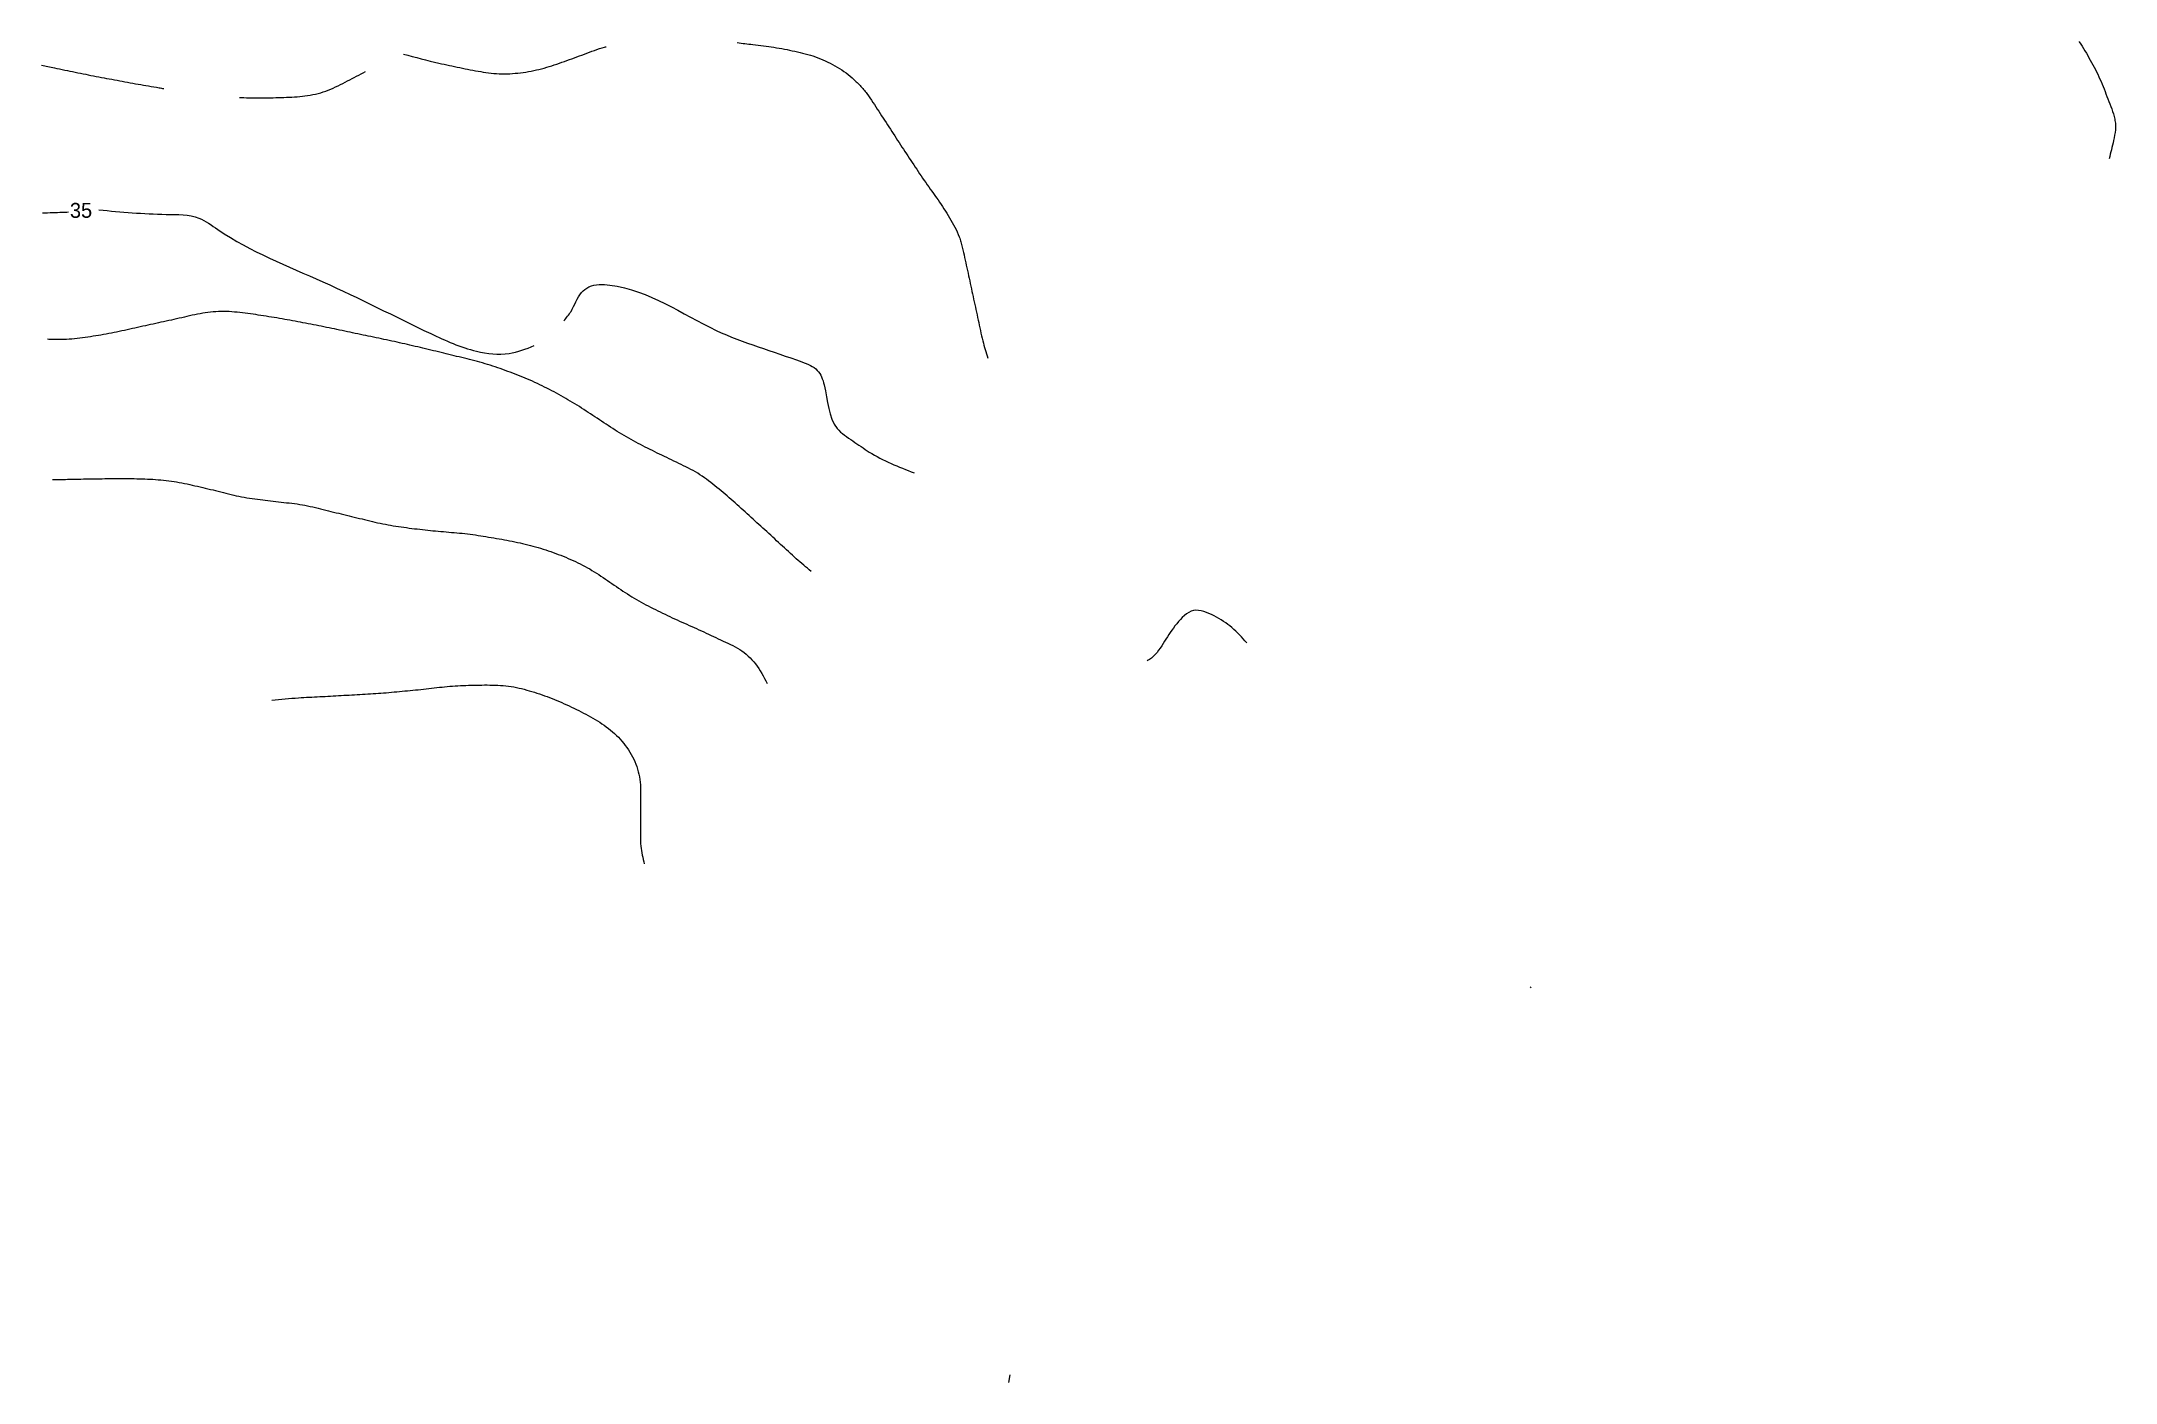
# Model space of a CAD drawing. Extents: x 366044 to 388405, y 4538112 to 4547939.
# Drawn here: x 369340 to 369534.5, y 4546171.7 to 4546297.5 of the extents above; entities that cross this region are included whole.
import ezdxf

# ---------------------------------------------------------------- set-up
doc = ezdxf.new("R2010")
doc.units = 0
for name, color, linetype in [('Egri_1m', 7, 'Continuous'), ('NADI', 7, 'Continuous'), ('NKOT', 7, 'Continuous')]:
    doc.layers.add(name, color=color, linetype=linetype)

msp = doc.modelspace()

# ---------------------------------------------------------------- texts
at = {"layer": 'NKOT'}
msp.add_text('35', height=1.4, rotation=0.2062, dxfattribs=at).set_placement((369342.65, 4546280.91))

# ---------------------------------------------------------------- linework, layer by layer
at = {"layer": 'Egri_1m'}
for p, q in [((369479.58, 4546208.81), (369479.68, 4546208.73)), ((369430.8, 4546172.4), (369430.68, 4546171.69))]:
    msp.add_line(p, q, dxfattribs=at)
for points in [[(369373.93, 4546296.27), (369377.25, 4546295.42), (369379.21, 4546295), (369381.17, 4546294.62), (369383.16, 4546294.42), (369385.16, 4546294.55), (369387.12, 4546294.96), (369389.02, 4546295.58), (369390.89, 4546296.27), (369392.79, 4546296.92), (369392.94, 4546296.96)], [(369405.22, 4546297.34), (369406.69, 4546297.17), (369408.67, 4546296.91), (369410.63, 4546296.53), (369412.56, 4546296.01), (369414.38, 4546295.17), (369416.02, 4546294.03), (369416.39, 4546293.68), (369416.75, 4546293.33), (369417.38, 4546292.56), (369418.5, 4546290.9), (369419.59, 4546289.23), (369420.68, 4546287.55), (369421.78, 4546285.88), (369422.9, 4546284.22), (369424.06, 4546282.59), (369425.14, 4546280.91), (369426.05, 4546279.13), (369426.2, 4546278.65), (369426.33, 4546278.16), (369426.55, 4546277.19), (369426.98, 4546275.24), (369427.4, 4546273.28), (369427.82, 4546271.33), (369428.26, 4546269.37), (369428.72, 4546267.76)], [(369531.07, 4546297.45), (369531.09, 4546297.42), (369532.12, 4546295.71), (369533.03, 4546293.92), (369533.77, 4546292.07), (369534.41, 4546290.17), (369534.48, 4546289.68), (369534.47, 4546289.17), (369534.3, 4546288.17), (369533.89, 4546286.44)], [(369339.98, 4546295.23), (369341.19, 4546294.98), (369343.14, 4546294.57), (369345.11, 4546294.18), (369347.07, 4546293.81), (369349.04, 4546293.45), (369351.01, 4546293.11), (369351.45, 4546293.03)], [(369358.54, 4546292.21), (369358.95, 4546292.19), (369360.95, 4546292.16), (369362.95, 4546292.22), (369364.94, 4546292.38), (369366.88, 4546292.89), (369368.68, 4546293.75), (369370.37, 4546294.62)], [(369412.16, 4546247.75), (369410.77, 4546248.94), (369409.29, 4546250.29), (369407.82, 4546251.65), (369406.34, 4546252.99), (369404.86, 4546254.34), (369403.33, 4546255.62), (369401.73, 4546256.82), (369399.97, 4546257.78), (369398.17, 4546258.64), (369396.38, 4546259.53), (369394.62, 4546260.49), (369392.93, 4546261.56), (369391.26, 4546262.66), (369389.57, 4546263.73), (369387.83, 4546264.7), (369386.03, 4546265.58), (369384.18, 4546266.34), (369382.3, 4546267.01), (369380.37, 4546267.56), (369378.43, 4546268.04), (369376.49, 4546268.51), (369374.54, 4546268.97), (369372.59, 4546269.41), (369370.63, 4546269.82), (369368.67, 4546270.23), (369366.71, 4546270.64), (369364.75, 4546271.02), (369362.79, 4546271.39), (369360.81, 4546271.72), (369358.83, 4546272), (369356.84, 4546272.13), (369354.85, 4546271.92), (369352.89, 4546271.49), (369350.94, 4546271.06), (369348.99, 4546270.63), (369347.03, 4546270.2), (369345.07, 4546269.84), (369343.09, 4546269.57), (369341.09, 4546269.5), (369340.53, 4546269.52)], [(369341, 4546256.36), (369342.42, 4546256.39), (369344.42, 4546256.43), (369346.42, 4546256.46), (369348.42, 4546256.46), (369350.42, 4546256.39), (369352.41, 4546256.19), (369354.37, 4546255.79), (369356.31, 4546255.33), (369358.25, 4546254.85), (369360.23, 4546254.52), (369362.21, 4546254.28), (369364.2, 4546254.04), (369366.16, 4546253.63), (369368.1, 4546253.14), (369370.04, 4546252.67), (369371.99, 4546252.22), (369373.96, 4546251.89), (369375.95, 4546251.65), (369377.94, 4546251.46), (369379.93, 4546251.27), (369381.91, 4546250.98), (369383.88, 4546250.63), (369385.83, 4546250.19), (369387.74, 4546249.61), (369389.6, 4546248.88), (369391.39, 4546247.98), (369393.07, 4546246.89), (369394.72, 4546245.77), (369396.44, 4546244.75), (369398.23, 4546243.84), (369400.04, 4546243), (369401.87, 4546242.18), (369403.67, 4546241.33), (369405.46, 4546240.43), (369406.93, 4546239.08), (369408.05, 4546237.24)], [(369453.01, 4546241.05), (369451.62, 4546242.48), (369449.95, 4546243.58), (369448.01, 4546244.08), (369446.44, 4546242.85), (369445.3, 4546241.2), (369444.07, 4546239.63), (369443.68, 4546239.36)], [(369361.57, 4546235.69), (369364.08, 4546235.9), (369366.08, 4546236.01), (369368.07, 4546236.12), (369370.07, 4546236.23), (369372.07, 4546236.36), (369374.06, 4546236.54), (369376.05, 4546236.74), (369378.04, 4546236.96), (369380.03, 4546237.07), (369382.03, 4546237.1), (369384.03, 4546236.96), (369385.97, 4546236.49), (369387.86, 4546235.83), (369389.69, 4546235.03), (369391.47, 4546234.11), (369393.15, 4546233.03), (369394.58, 4546231.63), (369395.62, 4546229.92), (369396.13, 4546227.99), (369396.15, 4546225.99), (369396.17, 4546223.99), (369396.19, 4546221.99), (369396.51, 4546220.32)]]:
    msp.add_spline(points, degree=3, dxfattribs=at)
at = {"layer": 'NADI'}
for points in [[(369340.09, 4546281.38), (369341.93, 4546281.44), (369342.52, 4546281.46)], [(369345.37, 4546281.66), (369351.67, 4546281.24), (369354.75, 4546280.88), (369356.53, 4546279.81), (369366.38, 4546274.91), (369376.48, 4546270.06), (369380.78, 4546268.4), (369383.83, 4546268.19), (369386.2, 4546268.93)], [(369388.96, 4546271.24), (369389.64, 4546272.14), (369390.62, 4546273.9), (369391.32, 4546274.43), (369393.29, 4546274.6), (369403.25, 4546270.36), (369411.3, 4546267.4), (369412.74, 4546266.61), (369413.38, 4546265.24), (369414.61, 4546261.15), (369416.07, 4546259.99), (369417.6, 4546258.95), (369421.82, 4546256.99)]]:
    msp.add_spline(points, degree=3, dxfattribs=at)

msp.set_redraw_order([(e.dxf.handle, doc.entitydb.next_handle()) for e in msp.query("TEXT MTEXT ATTDEF DIMENSION ARC_DIMENSION")])  # texts and dimensions are drawn at this point

doc.saveas('drawing.dxf')
